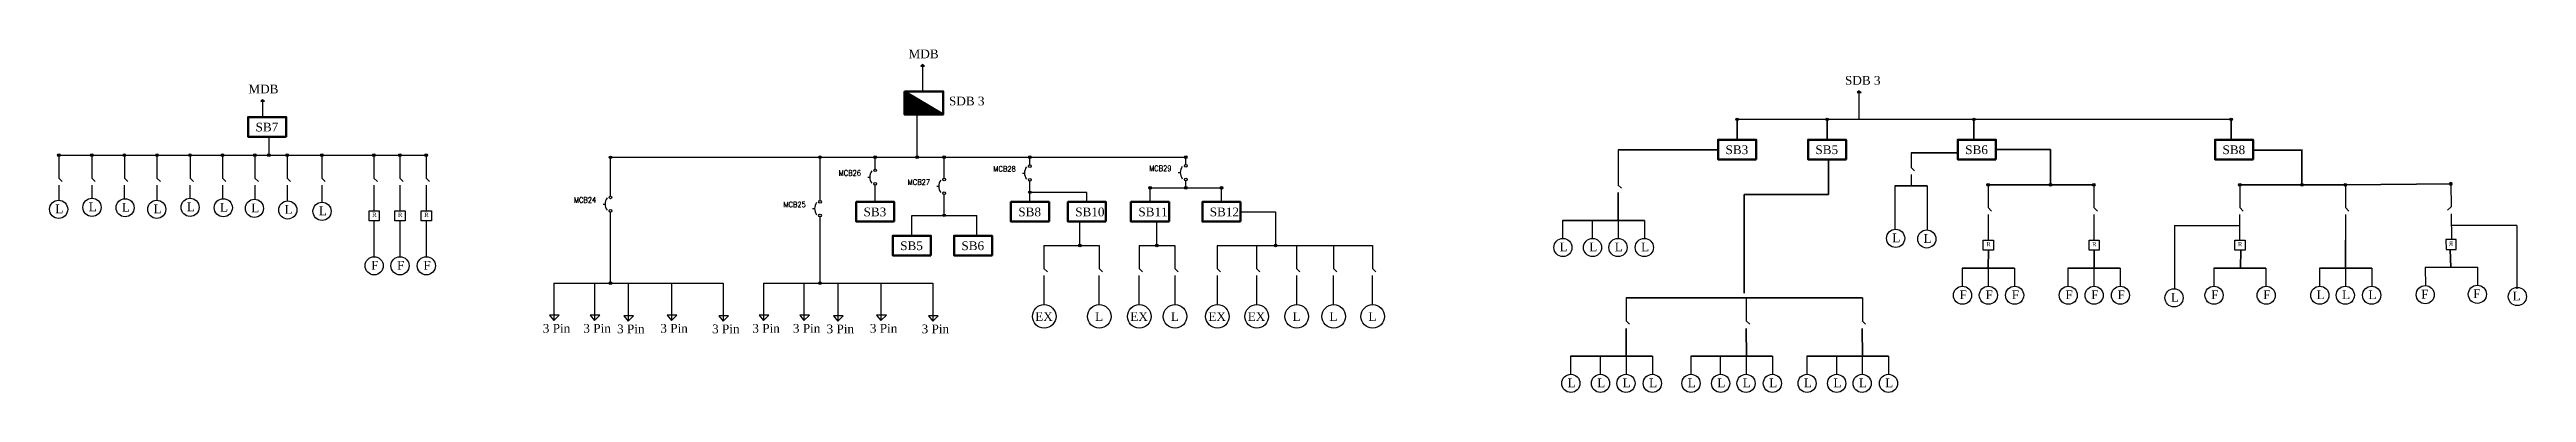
# Model space of a CAD drawing. Header units: metres. Extents: x 59 to 203, y 25 to 76.
# Drawn here: x 120.4 to 177.2, y 68.1 to 75.9 of the extents above; entities that cross this region are included whole.
import ezdxf
from ezdxf.enums import TextEntityAlignment as Align

# ---------------------------------------------------------------- set-up
doc = ezdxf.new("R2010")
doc.units = ezdxf.units.M
doc.header["$LTSCALE"] = 1e-05
doc.header["$MEASUREMENT"] = 0
for name, color, linetype in [('OLD Text', 150, 'Continuous'), ('SYMS', 7, 'Continuous'), ('TAGS', 150, 'Continuous'), ('WIRES', 7, 'Continuous')]:
    doc.layers.add(name, color=color, linetype=linetype)
doc.styles.get("Standard").update_dxf_attribs({"font": 'times.ttf'})
doc.styles.add('WD', font='romans.shx')

msp = doc.modelspace()

# ---------------------------------------------------------------- texts
at = {"color": 0}
for s, p in [('L', (120.674, 72.178)), ('L', (121.439, 72.224)), ('L', (122.198, 72.214)), ('L', (122.924, 72.178)), ('L', (123.689, 72.224)), ('L', (124.448, 72.214)), ('L', (125.163, 72.2)), ('L', (125.927, 72.165)), ('L', (126.713, 72.133)), ('L', (162.777, 71.513)), ('L', (163.492, 71.499)), ('F', (127.907, 70.885)), ('F', (128.499, 70.885)), ('F', (129.102, 70.885)), ('L', (155.152, 71.303)), ('L', (155.831, 71.303)), ('L', (156.414, 71.303)), ('L', (157.018, 71.303)), ('F', (164.31, 70.209)), ('F', (164.903, 70.209)), ('F', (165.506, 70.209)), ('F', (166.735, 70.209)), ('F', (167.327, 70.209)), ('F', (167.93, 70.209)), ('F', (170.076, 70.209)), ('F', (171.271, 70.209)), ('L', (172.5, 70.209)), ('L', (173.084, 70.209)), ('L', (173.688, 70.209)), ('EX', (143.241, 69.71)), ('L', (144.504, 69.71)), ('EX', (145.42, 69.71)), ('L', (146.24, 69.71)), ('EX', (147.211, 69.71)), ('EX', (148.112, 69.71)), ('L', (149.029, 69.71)), ('L', (149.876, 69.71)), ('L', (150.769, 69.71)), ('L', (169.16, 70.15)), ('L', (155.335, 68.191)), ('L', (156.013, 68.191)), ('L', (156.597, 68.191)), ('L', (157.201, 68.191)), ('L', (158.087, 68.191)), ('L', (158.766, 68.191)), ('L', (159.349, 68.191)), ('L', (159.953, 68.191)), ('L', (160.748, 68.191)), ('L', (161.427, 68.191)), ('L', (162.01, 68.191)), ('L', (162.614, 68.191))]:
    msp.add_text(s, height=0.2, dxfattribs=at).set_placement(p, align=Align.CENTER)
for s, p in [('F', (174.89, 70.223)), ('F', (176.085, 70.232)), ('L', (176.995, 70.18))]:
    msp.add_text(s, height=0.2, rotation=0.433, dxfattribs=at).set_placement(p, align=Align.CENTER)
at = {"char_height": 0.2, "attachment_point": 1}
for s, insert in [('SB7', (125.171, 74.251)), ('SB3', (158.861, 73.732)), ('SB5', (160.922, 73.732)), ('SB6', (164.355, 73.732)), ('SB8', (170.251, 73.732)), ('SB3', (139.106, 72.307)), ('SB8', (142.653, 72.307)), ('SB10', (143.957, 72.307)), ('SB11', (145.405, 72.307)), ('SB12', (147.04, 72.307)), ('SB5', (139.945, 71.532)), ('SB6', (141.349, 71.532))]:
    msp.add_mtext_dynamic_manual_height_columns(s, width=0.54566, gutter_width=1, heights=[0], dxfattribs=dict(at, insert=insert))
at = {"layer": 'OLD Text', "char_height": 0.2, "attachment_point": 1}
for s, width, insert in [('MDB', 0.8836, (140.138, 75.928)), ('MDB', 0.8836, (125.008, 75.124)), ('SDB 3', 0.8836, (161.6, 75.322)), ('SDB 3', 0.8836, (141.064, 74.849)), ('\\pxqc;3 Pin', 1.0729, (131.533, 69.641)), ('\\pxqc;3 Pin', 1.0729, (132.463, 69.641)), ('\\pxqc;3 Pin', 1.0729, (133.235, 69.627)), ('\\pxqc;3 Pin', 1.0729, (134.227, 69.641)), ('\\pxqc;3 Pin', 1.0729, (135.413, 69.627)), ('\\pxqc;3 Pin', 1.0729, (136.336, 69.641)), ('\\pxqc;3 Pin', 1.0729, (137.265, 69.641)), ('\\pxqc;3 Pin', 1.0729, (138.037, 69.627)), ('\\pxqc;3 Pin', 1.0729, (139.029, 69.641)), ('\\pxqc;3 Pin', 1.0729, (140.215, 69.627))]:
    msp.add_mtext_dynamic_manual_height_columns(s, width=width, gutter_width=1, heights=[0], dxfattribs=dict(at, insert=insert))

# ---------------------------------------------------------------- blocks, each defined once
blk = doc.blocks.new('WDDOT')
for radius in [0.03, 0.0187, 0.00929]:
    blk.add_circle((0, 0), radius)
blk = doc.blocks.new('Regulator')
blk.add_lwpolyline([(-0.117, 0.228), (0.117, 0.228), (0.117, 0), (-0.117, 0)], close=True)
at = {"insert": (-0.09, 0.186), "char_height": 0.1, "attachment_point": 1}
blk.add_mtext_dynamic_manual_height_columns('\\pxqc;R', width=0.18667, gutter_width=1, heights=[0], dxfattribs=at)
blk = doc.blocks.new('VCB1')
blk.add_line((-0.171, 0), (-0.125, 0))
for centre in [(0, 0.156), (0, -0.156)]:
    blk.add_circle(centre, 0.0312)
blk.add_arc((0.109, 0), 0.234, 143.1301, 216.8699)
at = {"style": 'WD'}
for tag, height, flags, p in [('TERM01', 0.125, 8, (-0.055, 0.207)), ('CONTACT', 0.01, 9, (-0.129, -0.129)), ('FAMILY', 0.01, 9, (-0.142, -0.036)), ('MFG', 0.01, 9, (-0.142, -0.088)), ('CAT', 0.01, 9, (-0.142, -0.073))]:
    blk.add_attdef(tag, text='', height=height, dxfattribs=dict(at, flags=flags)).set_placement(p, align=Align.RIGHT)
for tag, width, p in [('TAG1', 0.9, (-0.326, 0.033)), ('INST', 0.7, (-0.328, 0.406)), ('LOC', 0.7, (-0.328, 0.219)), ('RATING1', 0.7, (-0.328, -0.156)), ('DESC1', 0.7, (-0.324, -0.344)), ('DESC2', 0.7, (-0.324, -0.531))]:
    blk.add_attdef(tag, text='', height=0.125, dxfattribs=dict(at, width=width)).set_placement(p, align=Align.RIGHT)
for tag, p in [('X4LINK', (-0.266, 0)), ('X1LINK', (0, 0))]:
    blk.add_attdef(tag, p, '', height=0.01, dxfattribs=at)
at = {"style": 'WD', "flags": 1}
for tag, p in [('X2TERM01', (0, 0.188)), ('X8TERM02', (0, -0.188))]:
    blk.add_attdef(tag, p, '', height=0.0125, dxfattribs=at)
at = {"style": 'WD', "width": 0.7}
blk.add_attdef('XREF', (0.188, -0.062), '', height=0.125, dxfattribs=at)
at = {"style": 'WD', "flags": 8}
blk.add_attdef('TERM02', text='', height=0.125, dxfattribs=at).set_placement((-0.041, -0.213), align=Align.TOP_RIGHT)
at = {"style": 'WD', "flags": 9}
blk.add_attdef('ASSYCODE', text='', height=0.01, dxfattribs=at).set_placement((-0.153, -0.106), align=Align.CENTER)

# ---------------------------------------------------------------- hatches: boundary and pattern name
at = {"lineweight": 60}
h = msp.add_hatch(dxfattribs=at)
h.set_pattern_fill('ANSI31', color=256, scale=0.221801, angle=0.0166, style=0)
h.set_pattern_definition([(45.01664, (128.650756, 59.869307), (-0.019610316, 0.019598928), [])])
h.paths.add_polyline_path([(140.932, 74.443), (140.043, 74.969), (140.043, 74.442)])

# ---------------------------------------------------------------- linework, layer by layer
for p, q in [((140.462, 75.588), (140.418, 75.547)), ((140.418, 75.547), (140.506, 75.546)), ((140.462, 74.969), (140.462, 75.588)), ((140.462, 75.588), (140.506, 75.546)), ((161.924, 74.983), (161.88, 74.941)), ((161.88, 74.941), (161.968, 74.94)), ((161.924, 74.329), (161.924, 74.983)), ((161.924, 74.983), (161.968, 74.94)), ((125.332, 74.784), (125.289, 74.743)), ((125.289, 74.743), (125.376, 74.742)), ((125.332, 74.784), (125.376, 74.742)), ((125.333, 74.783), (125.333, 74.379)), ((159.098, 74.329), (170.482, 74.329)), ((140.213, 72.129), (141.7, 72.129)), ((143.241, 71.437), (144.503, 71.437)), ((145.42, 71.437), (146.24, 71.437)), ((147.211, 71.437), (150.769, 71.437)), ((132.01, 70.576), (132.01, 69.722)), ((132.01, 70.576), (132.712, 70.576)), ((132.939, 70.576), (132.939, 69.722)), ((133.712, 70.576), (133.712, 69.708)), ((133.899, 70.576), (134.703, 70.576)), ((134.703, 70.576), (134.703, 69.722)), ((135.889, 70.576), (135.889, 69.708)), ((136.812, 70.576), (136.812, 69.722)), ((136.812, 70.576), (137.515, 70.576)), ((137.741, 70.576), (137.741, 69.722)), ((138.514, 70.576), (138.514, 69.708)), ((138.701, 70.576), (139.505, 70.576)), ((139.505, 70.576), (139.505, 69.722)), ((140.692, 70.576), (140.692, 69.708)), ((132.133, 69.844), (131.91, 69.844)), ((131.91, 69.844), (132.01, 69.72)), ((132.01, 69.72), (132.133, 69.844)), ((133.062, 69.844), (132.84, 69.844)), ((132.84, 69.844), (132.939, 69.72)), ((132.939, 69.72), (133.062, 69.844)), ((133.835, 69.83), (133.612, 69.83)), ((133.612, 69.83), (133.712, 69.706)), ((133.712, 69.706), (133.835, 69.83)), ((134.827, 69.844), (134.604, 69.844)), ((134.604, 69.844), (134.703, 69.72)), ((134.703, 69.72), (134.827, 69.844)), ((136.013, 69.83), (135.79, 69.83)), ((135.79, 69.83), (135.889, 69.706)), ((135.889, 69.706), (136.013, 69.83)), ((136.935, 69.844), (136.713, 69.844)), ((136.713, 69.844), (136.812, 69.72)), ((136.812, 69.72), (136.935, 69.844)), ((137.865, 69.844), (137.642, 69.844)), ((137.642, 69.844), (137.741, 69.72)), ((137.741, 69.72), (137.865, 69.844)), ((138.637, 69.83), (138.414, 69.83)), ((138.414, 69.83), (138.514, 69.706)), ((138.514, 69.706), (138.637, 69.83)), ((139.629, 69.844), (139.406, 69.844)), ((139.406, 69.844), (139.505, 69.72)), ((139.505, 69.72), (139.629, 69.844)), ((140.815, 69.83), (140.592, 69.83)), ((140.592, 69.83), (140.692, 69.706)), ((140.692, 69.706), (140.815, 69.83))]:
    msp.add_line(p, q)
at = {"color": 0, "lineweight": 60}
msp.add_line((140.043, 74.969), (140.932, 74.443), dxfattribs=at)
at = {"linetype": 'Continuous', "lineweight": 35}
for p, q in [((162.743, 72.805), (163.486, 72.805)), ((164.852, 72.83), (167.301, 72.83)), ((170.618, 72.83), (173.067, 72.83)), ((175.516, 72.849), (173.067, 72.83))]:
    msp.add_line(p, q, dxfattribs=at)
at = {"color": 0, "lineweight": 60}
for points in [[(140.043, 74.969), (140.932, 74.969), (140.932, 74.443), (140.043, 74.442)], [(125.875, 73.929), (125.001, 73.929), (125.001, 74.379), (125.875, 74.379)], [(159.565, 73.41), (158.691, 73.41), (158.691, 73.86), (159.565, 73.86)], [(161.626, 73.41), (160.753, 73.41), (160.753, 73.86), (161.626, 73.86)], [(165.06, 73.41), (164.186, 73.41), (164.186, 73.86), (165.06, 73.86)], [(170.955, 73.41), (170.081, 73.41), (170.081, 73.86), (170.955, 73.86)], [(139.811, 71.985), (138.937, 71.985), (138.937, 72.435), (139.811, 72.435)], [(143.357, 71.985), (142.483, 71.985), (142.483, 72.435), (143.357, 72.435)], [(144.661, 71.985), (143.788, 71.985), (143.788, 72.435), (144.661, 72.435)], [(146.109, 71.985), (145.235, 71.985), (145.235, 72.435), (146.109, 72.435)], [(147.745, 71.985), (146.871, 71.985), (146.871, 72.435), (147.745, 72.435)], [(140.65, 71.211), (139.776, 71.211), (139.776, 71.66), (140.65, 71.66)], [(142.053, 71.211), (141.179, 71.211), (141.179, 71.66), (142.053, 71.66)]]:
    msp.add_lwpolyline(points, close=True, dxfattribs=at)
at = {"color": 0}
for centre in [(120.657, 72.267), (121.422, 72.312), (122.181, 72.303), (122.907, 72.267), (123.671, 72.312), (124.431, 72.303), (125.145, 72.289), (125.91, 72.253), (126.695, 72.221), (155.135, 71.392), (155.814, 71.392), (156.397, 71.392), (157.001, 71.392), (162.76, 71.602), (163.475, 71.588), (127.889, 70.973), (128.482, 70.973), (129.085, 70.973), (164.293, 70.298), (164.886, 70.298), (165.488, 70.298), (166.717, 70.298), (167.31, 70.298), (167.913, 70.298), (169.142, 70.239), (170.059, 70.298), (171.254, 70.298), (172.483, 70.298), (173.066, 70.298), (173.671, 70.298), (174.899, 70.311), (176.094, 70.32), (177.011, 70.269), (155.317, 68.279), (155.996, 68.279), (156.58, 68.279), (157.184, 68.279), (158.07, 68.279), (158.749, 68.279), (159.332, 68.279), (159.936, 68.279), (160.731, 68.279), (161.409, 68.279), (161.993, 68.279), (162.597, 68.279)]:
    msp.add_circle(centre, 0.208, dxfattribs=at)
for centre in [(143.247, 69.814), (144.509, 69.814), (145.426, 69.814), (146.246, 69.814), (147.217, 69.814), (148.118, 69.814), (149.035, 69.814), (149.882, 69.814), (150.775, 69.814)]:
    msp.add_circle(centre, 0.27)
at = {"layer": 'WIRES'}
for p, q in [((140.337, 73.46), (140.337, 74.443)), ((125.473, 73.929), (125.473, 73.506)), ((120.662, 73.506), (120.662, 72.981)), ((120.662, 73.506), (121.419, 73.506)), ((121.419, 73.506), (121.419, 72.981)), ((121.419, 73.506), (122.164, 73.506)), ((122.164, 73.506), (122.164, 72.981)), ((122.164, 73.506), (122.912, 73.506)), ((122.882, 73.506), (129.111, 73.506)), ((122.912, 73.506), (122.912, 72.981)), ((123.669, 73.506), (123.669, 72.981)), ((124.414, 73.506), (124.414, 72.981)), ((125.157, 73.506), (125.157, 72.981)), ((125.894, 73.506), (125.894, 72.981)), ((126.691, 73.506), (126.691, 72.981)), ((127.885, 73.506), (127.885, 72.981)), ((128.478, 73.506), (128.478, 72.981)), ((129.081, 73.506), (129.081, 72.981)), ((133.306, 73.46), (146.52, 73.46)), ((133.306, 72.573), (133.306, 73.46)), ((138.108, 72.47), (138.108, 73.46)), ((139.374, 73.192), (139.374, 73.46)), ((140.956, 72.982), (140.956, 73.46)), ((142.92, 73.287), (142.92, 73.46)), ((146.49, 73.297), (146.49, 73.46)), ((156.403, 73.629), (156.403, 72.827)), ((163.117, 73.563), (163.117, 73.228)), ((120.66, 72.821), (120.66, 72.475)), ((120.662, 72.981), (120.741, 72.902)), ((121.417, 72.821), (121.417, 72.52)), ((121.419, 72.981), (121.498, 72.902)), ((122.162, 72.821), (122.162, 72.51)), ((122.164, 72.981), (122.243, 72.902)), ((122.909, 72.821), (122.909, 72.475)), ((122.912, 72.981), (122.99, 72.902)), ((123.666, 72.821), (123.666, 72.52)), ((123.669, 72.981), (123.747, 72.902)), ((124.411, 72.821), (124.411, 72.51)), ((124.414, 72.981), (124.493, 72.902)), ((125.154, 72.821), (125.154, 72.496)), ((125.157, 72.981), (125.236, 72.902)), ((125.892, 72.821), (125.892, 72.46)), ((125.894, 72.981), (125.973, 72.902)), ((126.689, 72.821), (126.689, 72.429)), ((126.691, 72.981), (126.77, 72.902)), ((127.883, 72.821), (127.883, 72.233)), ((127.885, 72.981), (127.964, 72.902)), ((128.476, 72.821), (128.476, 72.233)), ((128.478, 72.981), (128.557, 72.902)), ((129.078, 72.821), (129.078, 72.233)), ((129.081, 72.981), (129.16, 72.902)), ((139.374, 72.435), (139.374, 72.817)), ((142.92, 72.435), (142.92, 72.912)), ((145.642, 72.759), (147.338, 72.759)), ((145.672, 72.435), (145.672, 72.759)), ((146.49, 72.759), (146.49, 72.922)), ((147.308, 72.435), (147.308, 72.759)), ((156.396, 72.827), (156.475, 72.748)), ((162.743, 72.805), (162.741, 72.12)), ((163.115, 73.067), (163.115, 72.805)), ((163.117, 73.228), (163.196, 73.149)), ((163.486, 72.805), (163.484, 72.12)), ((164.882, 72.83), (164.882, 72.306)), ((167.306, 72.83), (167.306, 72.306)), ((170.648, 72.83), (170.648, 72.306)), ((173.072, 72.83), (173.072, 72.306)), ((175.486, 72.849), (175.49, 72.324)), ((133.306, 70.576), (133.306, 72.198)), ((140.213, 71.66), (140.213, 72.129)), ((140.956, 72.129), (140.956, 72.607)), ((141.7, 71.66), (141.7, 72.129)), ((144.224, 72.656), (142.92, 72.656)), ((144.224, 72.435), (144.224, 72.656)), ((147.745, 72.21), (148.551, 72.21)), ((148.551, 72.21), (148.551, 71.437)), ((162.741, 72.12), (162.741, 71.809)), ((163.484, 72.12), (163.484, 71.795)), ((164.879, 72.145), (164.879, 71.557)), ((164.882, 72.306), (164.961, 72.227)), ((167.304, 72.145), (167.304, 71.557)), ((167.306, 72.306), (167.385, 72.227)), ((170.645, 72.145), (170.645, 71.557)), ((170.648, 72.306), (170.726, 72.227)), ((173.069, 72.145), (173.069, 71.557)), ((173.072, 72.306), (173.151, 72.227)), ((175.49, 72.324), (175.412, 72.244)), ((175.494, 72.164), (175.498, 71.576)), ((127.883, 72.005), (127.883, 71.181)), ((128.476, 72.005), (128.476, 71.181)), ((129.078, 72.005), (129.078, 71.181)), ((138.108, 70.576), (138.108, 72.095)), ((144.064, 71.437), (144.064, 71.985)), ((145.83, 71.437), (145.83, 71.985)), ((155.128, 72.012), (155.128, 71.6)), ((155.807, 72.012), (155.807, 71.6)), ((156.4, 72.012), (156.4, 71.6)), ((157.003, 72.012), (157.003, 71.6)), ((169.154, 71.896), (169.154, 70.931)), ((177.001, 71.896), (177.001, 70.931)), ((143.241, 71.437), (143.241, 70.912)), ((144.503, 71.437), (144.503, 70.912)), ((145.42, 71.437), (145.42, 70.912)), ((146.24, 71.437), (146.24, 70.912)), ((147.211, 71.437), (147.211, 70.912)), ((148.112, 71.437), (148.112, 70.912)), ((149.029, 71.437), (149.029, 70.912)), ((149.875, 71.437), (149.875, 70.912)), ((150.769, 71.437), (150.769, 70.912)), ((132.712, 70.576), (133.899, 70.576)), ((134.703, 70.576), (135.889, 70.576)), ((137.515, 70.576), (138.701, 70.576)), ((139.505, 70.576), (140.692, 70.576)), ((143.238, 70.752), (143.238, 70.084)), ((143.241, 70.912), (143.32, 70.834)), ((144.501, 70.752), (144.501, 70.084)), ((144.503, 70.912), (144.582, 70.834)), ((145.418, 70.752), (145.418, 70.084)), ((145.42, 70.912), (145.499, 70.834)), ((146.237, 70.752), (146.237, 70.084)), ((146.24, 70.912), (146.319, 70.834)), ((147.208, 70.752), (147.208, 70.084)), ((147.211, 70.912), (147.29, 70.834)), ((148.109, 70.752), (148.109, 70.084)), ((148.112, 70.912), (148.191, 70.834)), ((149.026, 70.752), (149.026, 70.084)), ((149.029, 70.912), (149.107, 70.834)), ((149.873, 70.752), (149.873, 70.084)), ((149.875, 70.912), (149.954, 70.834)), ((150.766, 70.752), (150.766, 70.084)), ((150.769, 70.912), (150.848, 70.834)), ((164.287, 70.918), (164.287, 70.505)), ((164.879, 70.918), (164.879, 70.505)), ((165.482, 70.918), (165.482, 70.505)), ((166.711, 70.918), (166.711, 70.505)), ((167.304, 70.918), (167.304, 70.505)), ((167.906, 70.918), (167.906, 70.505)), ((169.154, 70.931), (169.151, 70.447)), ((170.052, 70.918), (170.052, 70.505)), ((171.248, 70.918), (171.248, 70.505)), ((172.477, 70.918), (172.477, 70.505)), ((173.069, 70.918), (173.069, 70.505)), ((173.672, 70.918), (173.672, 70.505)), ((174.901, 70.931), (174.904, 70.519)), ((176.096, 70.94), (176.099, 70.528)), ((177.001, 70.931), (176.999, 70.447)), ((156.585, 70.239), (156.585, 69.714)), ((159.337, 70.239), (159.337, 69.714)), ((161.998, 70.239), (161.998, 69.714)), ((156.585, 69.714), (156.664, 69.635)), ((159.337, 69.714), (159.416, 69.635)), ((161.992, 69.714), (162.07, 69.635)), ((155.311, 68.899), (155.311, 68.487)), ((155.99, 68.899), (155.99, 68.487)), ((156.583, 68.899), (156.583, 68.487)), ((157.185, 68.899), (157.185, 68.487)), ((158.063, 68.899), (158.063, 68.487)), ((158.742, 68.899), (158.742, 68.487)), ((159.335, 68.899), (159.335, 68.487)), ((159.938, 68.899), (159.938, 68.487)), ((160.724, 68.899), (160.724, 68.487)), ((161.403, 68.899), (161.403, 68.487)), ((161.996, 68.899), (161.996, 68.487)), ((162.598, 68.899), (162.598, 68.487))]:
    msp.add_line(p, q, dxfattribs=at)
at = {"layer": 'WIRES', "linetype": 'Continuous', "lineweight": 35}
for p, q in [((159.128, 73.86), (159.128, 74.329)), ((161.19, 73.86), (161.19, 74.329)), ((164.556, 73.86), (164.556, 74.329)), ((170.452, 73.86), (170.452, 74.329)), ((156.403, 73.629), (158.691, 73.629)), ((161.225, 72.606), (161.225, 73.41)), ((163.115, 73.563), (164.186, 73.563)), ((165.06, 73.635), (166.308, 73.635)), ((166.308, 73.635), (166.308, 72.83)), ((172.074, 73.623), (170.953, 73.623)), ((172.074, 73.635), (172.074, 72.83)), ((156.405, 72.012), (156.4, 72.652)), ((159.292, 70.348), (159.292, 72.606)), ((159.292, 72.606), (161.225, 72.606)), ((155.128, 72.012), (156.324, 72.012)), ((155.807, 72.012), (157.003, 72.012)), ((169.154, 71.896), (170.645, 71.886)), ((173.074, 70.918), (173.069, 71.557)), ((177.001, 71.896), (175.496, 71.905)), ((164.884, 70.918), (164.887, 71.33)), ((167.308, 70.918), (167.311, 71.33)), ((170.666, 70.918), (170.673, 71.33)), ((175.482, 70.936), (175.472, 71.348)), ((164.287, 70.918), (165.482, 70.918)), ((166.711, 70.918), (167.906, 70.918)), ((170.052, 70.918), (171.248, 70.918)), ((172.477, 70.918), (173.672, 70.918)), ((176.096, 70.94), (174.901, 70.931)), ((156.585, 70.239), (161.998, 70.239)), ((156.587, 68.899), (156.583, 69.539)), ((159.34, 68.899), (159.335, 69.539)), ((162.001, 68.899), (161.996, 69.539)), ((155.311, 68.899), (156.506, 68.899)), ((155.99, 68.899), (157.185, 68.899)), ((158.063, 68.899), (159.259, 68.899)), ((158.742, 68.899), (159.938, 68.899)), ((160.724, 68.899), (161.919, 68.899)), ((161.403, 68.899), (162.598, 68.899))]:
    msp.add_line(p, q, dxfattribs=at)

# ---------------------------------------------------------------- block references
for p in [(127.89, 72.005), (128.483, 72.005), (129.085, 72.005), (164.887, 71.33), (167.311, 71.33), (170.652, 71.33)]:
    msp.add_blockref('Regulator', p)
at = {"xscale": -1, "rotation": 0.4329956990463657}
msp.add_blockref('Regulator', (175.493, 71.348), dxfattribs=at)
at = {"layer": 'SYMS', "linetype": 'Continuous', "lineweight": 35}
for p in [(159.128, 74.329), (161.19, 74.329), (164.556, 74.329), (170.452, 74.329), (166.308, 72.83), (172.074, 72.83)]:
    msp.add_blockref('WDDOT', p, dxfattribs=at)
at = {"layer": 'SYMS'}
for p in [(120.662, 73.506), (121.419, 73.506), (122.164, 73.506), (122.912, 73.506), (123.669, 73.506), (124.414, 73.506), (125.157, 73.506), (125.473, 73.506), (125.894, 73.506), (126.691, 73.506), (127.885, 73.506), (128.478, 73.506), (129.081, 73.506), (133.306, 73.457), (138.108, 73.46), (139.374, 73.46), (140.337, 73.46), (140.956, 73.46), (142.92, 73.46), (146.49, 73.46), (142.92, 72.656), (145.672, 72.759), (146.49, 72.759), (147.308, 72.759), (164.882, 72.83), (167.301, 72.83), (170.648, 72.83), (173.067, 72.83), (140.956, 72.129), (144.064, 71.437), (145.83, 71.437), (148.551, 71.437), (133.306, 70.576), (138.108, 70.576)]:
    msp.add_blockref('WDDOT', p, dxfattribs=at)
ref = msp.add_blockref('VCB1', (142.92, 73.099), dxfattribs=at)
ref.add_attrib('TAG1', 'MCB28', dxfattribs={"layer": 'TAGS', "height": 0.125, "style": 'WD', "width": 0.9}).set_placement((142.594, 73.132), align=Align.RIGHT)
ref = msp.add_blockref('VCB1', (146.49, 73.109), dxfattribs=at)
ref.add_attrib('TAG1', 'MCB29', dxfattribs={"layer": 'TAGS', "height": 0.125, "style": 'WD', "width": 0.9}).set_placement((146.164, 73.143), align=Align.RIGHT)
ref = msp.add_blockref('VCB1', (139.374, 73.005), dxfattribs=at)
ref.add_attrib('TAG1', 'MCB26', dxfattribs={"layer": 'TAGS', "height": 0.125, "style": 'WD', "width": 0.9}).set_placement((139.048, 73.038), align=Align.RIGHT)
ref = msp.add_blockref('VCB1', (140.956, 72.794), dxfattribs=at)
ref.add_attrib('TAG1', 'MCB27', dxfattribs={"layer": 'TAGS', "height": 0.125, "style": 'WD', "width": 0.9}).set_placement((140.63, 72.828), align=Align.RIGHT)
at = {"layer": 'SYMS', "xscale": -1, "rotation": 0.4329956990463657}
msp.add_blockref('WDDOT', (175.486, 72.849), dxfattribs=at)
at = {"layer": 'SYMS'}
ref = msp.add_blockref('VCB1', (133.306, 72.386), dxfattribs=at)
ref.add_attrib('TAG1', 'MCB24', dxfattribs={"layer": 'TAGS', "height": 0.125, "style": 'WD', "width": 0.9}).set_placement((132.979, 72.419), align=Align.RIGHT)
ref = msp.add_blockref('VCB1', (138.108, 72.282), dxfattribs=at)
ref.add_attrib('TAG1', 'MCB25', dxfattribs={"layer": 'TAGS', "height": 0.125, "style": 'WD', "width": 0.9}).set_placement((137.782, 72.315), align=Align.RIGHT)

msp.set_redraw_order([(e.dxf.handle, doc.entitydb.next_handle()) for e in msp.query("TEXT MTEXT ATTDEF DIMENSION ARC_DIMENSION")])  # texts and dimensions are drawn at this point

doc.saveas('drawing.dxf')
